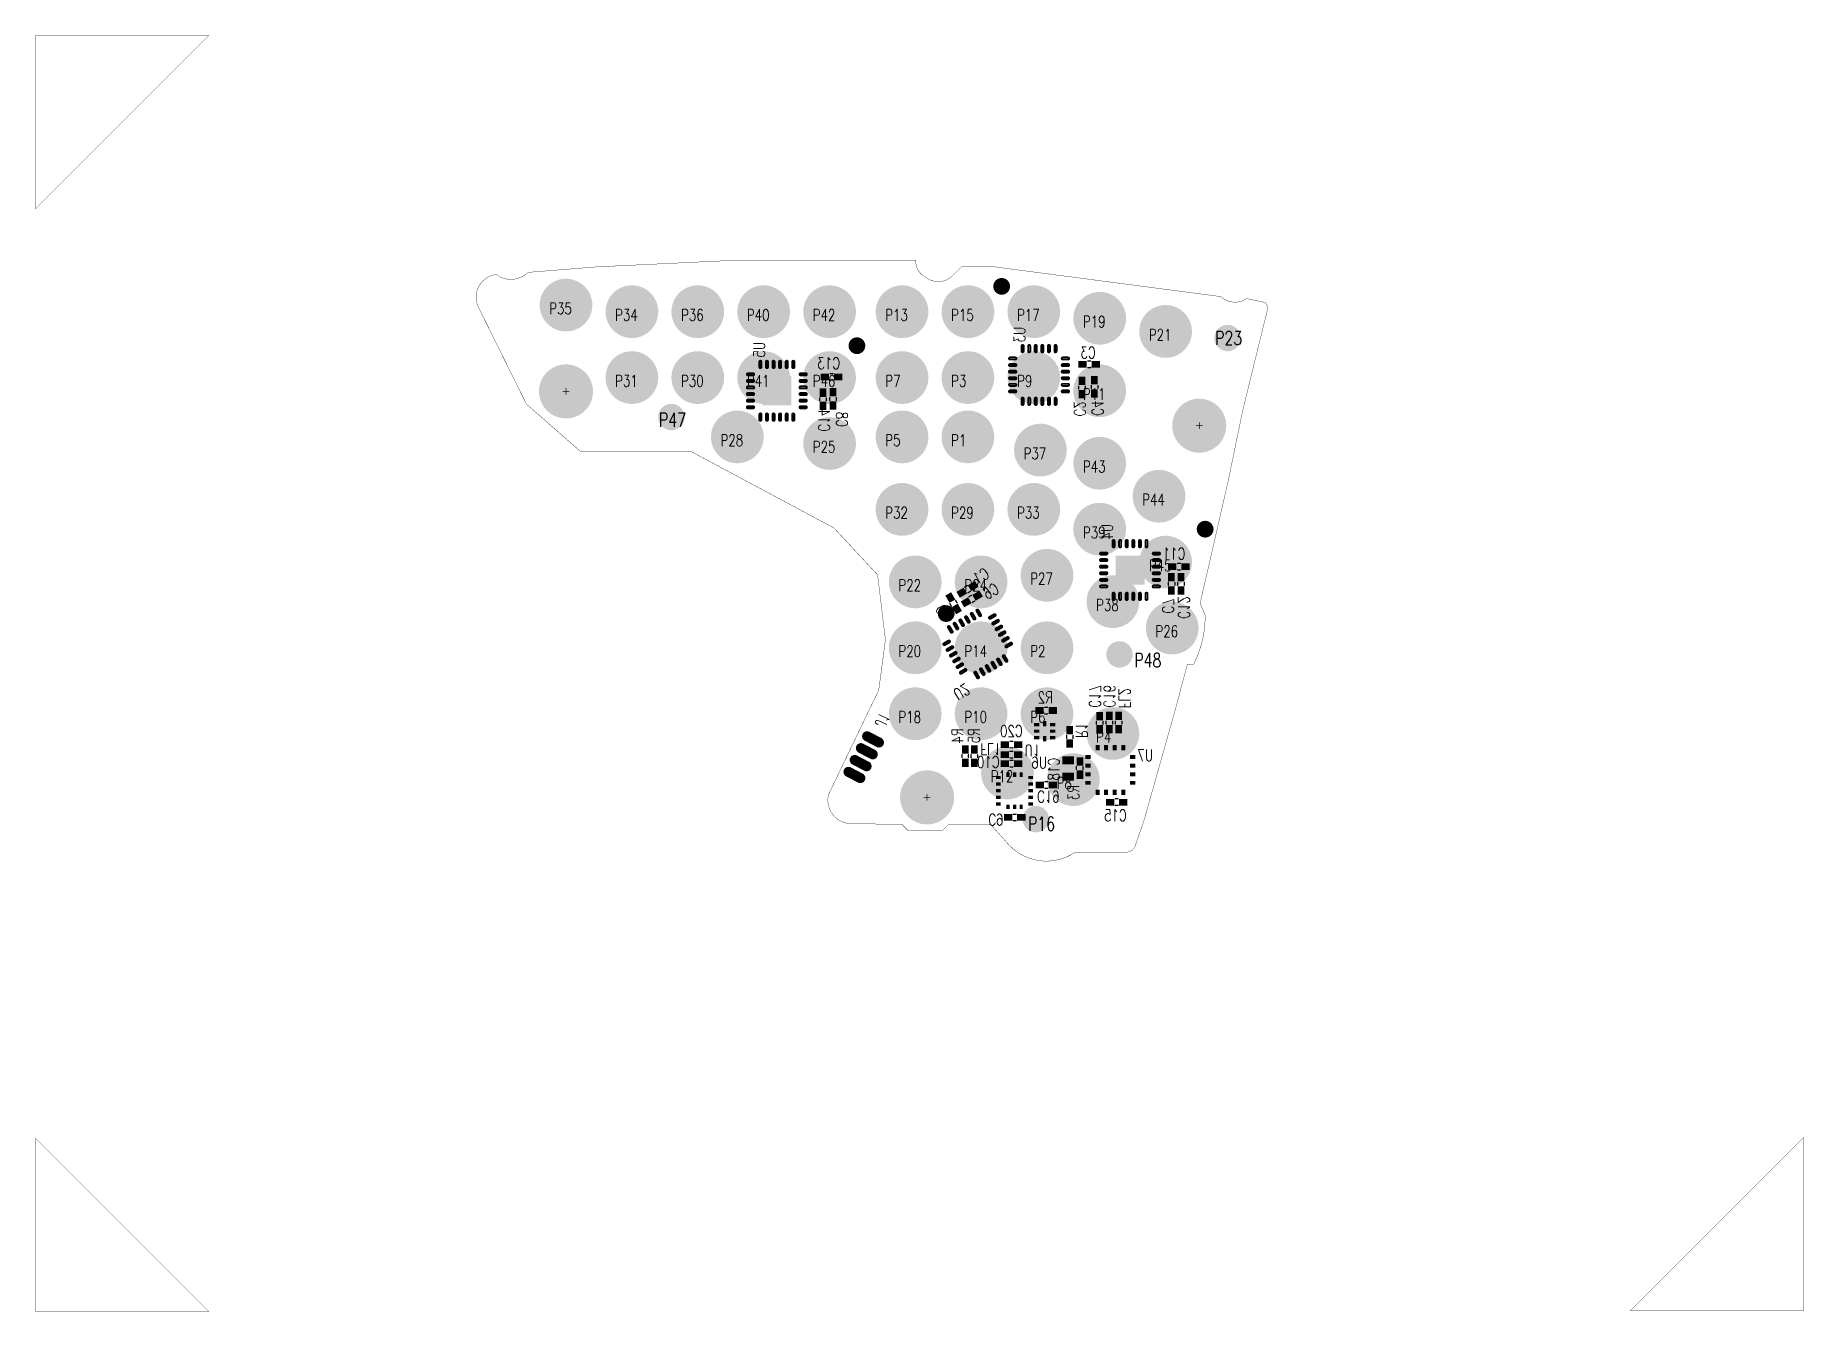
# Model space of a CAD drawing. Extents: x -1.53 to 3.76, y -2.75 to 1.06.
import ezdxf
from ezdxf.enums import TextEntityAlignment as Align

# ---------------------------------------------------------------- set-up
doc = ezdxf.new("R2010")
doc.units = 0
for name, color, linetype in [('2D_LINE_01', 1, 'CONTINUOUS'), ('BOARD_OUTLINE_00', 176, 'CONTINUOUS'), ('DRIL_NPLTE_THRU_01', 1, 'CONTINUOUS'), ('DRIL_NPLTE_THRU_02', 56, 'CONTINUOUS'), ('DRIL_NPLTE_THRU_03', 96, 'CONTINUOUS'), ('DRIL_NPLTE_THRU_04', 176, 'CONTINUOUS'), ('DRIL_PLTE_THRU_01', 1, 'CONTINUOUS'), ('DRIL_PLTE_THRU_02', 56, 'CONTINUOUS'), ('DRIL_PLTE_THRU_03', 96, 'CONTINUOUS'), ('DRIL_PLTE_THRU_04', 176, 'CONTINUOUS'), ('DRIL_SYMBOL', 176, 'CONTINUOUS'), ('PADS_BOT', 5, 'CONTINUOUS'), ('PADS_INNER', 23, 'CONTINUOUS'), ('PADS_TOP', 23, 'CONTINUOUS'), ('PADS_XR_02', 2, 'CONTINUOUS'), ('PADS_XR_03', 3, 'CONTINUOUS'), ('PART_BOT_2DLINE_00', 253, 'CONTINUOUS'), ('PART_NAME_01', 254, 'CONTINUOUS'), ('PART_NAME_04', 253, 'CONTINUOUS')]:
    doc.layers.add(name, color=color, linetype=linetype)
doc.styles.add('W0$0059055118', font='simplex', dxfattribs={"width": 0.75})
doc.styles.add('W0$0078740157', font='simplex', dxfattribs={"width": 0.75})

# ---------------------------------------------------------------- blocks, each defined once
blk = doc.blocks.new('SMOOTH_0$001')
at = {"const_width": 0.0005}
blk.add_lwpolyline([(-0.00025, 0, 1), (0.00025, 0, 1)], format="xyb", close=True, dxfattribs=at)
blk = doc.blocks.new('BOARD_109')
at = {"layer": 'BOARD_OUTLINE_00', "const_width": 0.001}
blk.add_lwpolyline([(0.1145, 0.0073, -0.501855), (0.0434, 0.0941), (0.0447, 0.0966), (0.0445, 0.0964), (0.1934, 0.4059), (0.2134, 0.5559), (0.19, 0.75), (0.06, 0.89), (-0.37, 1.12), (-0.699, 1.12), (-0.859, 1.26), (-1.0023, 1.5492, -0.527798), (-0.9471, 1.6475), (-0.9467, 1.6474), (-0.9398, 1.6406, 0.286273), (-0.8591, 1.6488), (-0.8543, 1.6536), (-0.65, 1.67), (-0.23, 1.69), (0.3043, 1.69, 0.305731), (0.3319, 1.6405, 0.368919), (0.4107, 1.6405), (0.4402, 1.67), (0.54, 1.67), (1.202, 1.583), (1.2135, 1.583, 0.353628), (1.2917, 1.5746), (1.2925, 1.5753), (1.3476, 1.5637, -0.261879), (1.3541, 1.5403), (1.2807, 1.241), (1.2366, 1.0269), (1.1535, 0.6654), (1.1688, 0.6297, -0.121456), (1.1343, 0.4831), (1.1154, 0.4831), (1.08, 0.35), (0.9856, 0.0159), (0.9592, -0.0601, -0.275446), (0.9358, -0.078), (0.7805, -0.078, -0.367433), (0.5836, -0.0578), (0.5283, 0.0037), (0.4008, 0.0037), (0.3836, -0.0135), (0.2807, -0.0135), (0.2627, 0.0045)], format="xyb", close=True, dxfattribs=at)
at = {"layer": 'BOARD_OUTLINE_00'}
for p in [(-1.0023, 1.5492), (-0.859, 1.26), (-0.699, 1.12), (-0.37, 1.12), (0.06, 0.89), (0.19, 0.75), (0.2134, 0.5559), (0.1934, 0.4059), (0.0434, 0.0941), (0.0445, 0.0964), (0.0447, 0.0966), (0.1145, 0.0073)]:
    blk.add_blockref('SMOOTH_0$001', p, dxfattribs=at)
blk = doc.blocks.new('DRAWING_117')
at = {"layer": '2D_LINE_01', "const_width": 0.001}
blk.add_lwpolyline([(0, 0.0866), (0, -0.4311), (0.5177, -0.4311)], close=True, dxfattribs=at)
at = {"layer": '2D_LINE_01'}
for p in [(0, 0.0866), (0, -0.4311), (0.5177, -0.4311)]:
    blk.add_blockref('SMOOTH_0$001', p, dxfattribs=at)
blk = doc.blocks.new('DRAWING_118')
at = {"layer": '2D_LINE_01', "const_width": 0.001}
blk.add_lwpolyline([(0.0866, 0), (-0.4311, 0), (-0.4311, -0.5177)], close=True, dxfattribs=at)
at = {"layer": '2D_LINE_01'}
for p in [(-0.4311, 0), (0.0866, 0), (-0.4311, -0.5177)]:
    blk.add_blockref('SMOOTH_0$001', p, dxfattribs=at)
blk = doc.blocks.new('DRAWING_119')
at = {"layer": '2D_LINE_01', "const_width": 0.001}
blk.add_lwpolyline([(-0.0866, 0), (0.4311, 0), (0.4311, 0.5177)], close=True, dxfattribs=at)
at = {"layer": '2D_LINE_01'}
for p in [(0.4311, 0.5177), (-0.0866, 0), (0.4311, 0)]:
    blk.add_blockref('SMOOTH_0$001', p, dxfattribs=at)
blk = doc.blocks.new('SMOOTH_0$0039370079')
at = {"const_width": 0.00197}
blk.add_lwpolyline([(-0.001, 0, 1), (0.001, 0, 1)], format="xyb", close=True, dxfattribs=at)
blk = doc.blocks.new('PART_BODY_BOT_99')
at = {"layer": 'PART_BOT_2DLINE_00', "const_width": 0.00394}
for points in [[(0.0039, 0.0102), (-0.0043, 0.0102)], [(0.0039, -0.0094), (-0.0043, -0.0094)]]:
    blk.add_lwpolyline(points, dxfattribs=at)
at = {"layer": 'PART_BOT_2DLINE_00'}
for p in [(-0.0043, 0.0102), (0.0039, 0.0102), (-0.0043, -0.0094), (0.0039, -0.0094)]:
    blk.add_blockref('SMOOTH_0$0039370079', p, dxfattribs=at)
blk = doc.blocks.new('DRIL_HOLE_0')
blk.add_lwpolyline([(0, 0, 1), (0, 0, 1)], format="xyb", close=True)
blk = doc.blocks.new('PAD_0')
blk.add_lwpolyline([(0, 0, 1), (0, 0, 1)], format="xyb", close=True)
blk = doc.blocks.new('PAD_1')
at = {"const_width": 0.02}
blk.add_lwpolyline([(-0.0125, 0), (0.0125, 0)], dxfattribs=at)
blk = doc.blocks.new('STK_BOT_3')
at = {"layer": 'DRIL_PLTE_THRU_01'}
blk.add_blockref('DRIL_HOLE_0', (0, 0), dxfattribs=at)
at = {"layer": 'DRIL_PLTE_THRU_02'}
blk.add_blockref('DRIL_HOLE_0', (0, 0), dxfattribs=at)
at = {"layer": 'DRIL_PLTE_THRU_03'}
blk.add_blockref('DRIL_HOLE_0', (0, 0), dxfattribs=at)
at = {"layer": 'DRIL_PLTE_THRU_04'}
blk.add_blockref('DRIL_HOLE_0', (0, 0), dxfattribs=at)
at = {"layer": 'PADS_BOT'}
blk.add_blockref('PAD_1', (0, 0), dxfattribs=at)
at = {"layer": 'PADS_INNER'}
blk.add_blockref('PAD_0', (0, 0), dxfattribs=at)
at = {"layer": 'PADS_TOP'}
blk.add_blockref('PAD_0', (0, 0), dxfattribs=at)
blk = doc.blocks.new('SYM_BOT_2')
for name, p in [('STK_BOT_3', (-0.0197, 0)), ('PART_BODY_BOT_99', (0, 0)), ('STK_BOT_3', (0.0197, 0))]:
    blk.add_blockref(name, p)
blk = doc.blocks.new('PART_BOT_0')
blk.add_blockref('SYM_BOT_2', (0, 0))
at = {"layer": 'PART_NAME_04', "style": 'W0$0078740157', "width": 0.75}
blk.add_text('C1', height=0.03445, dxfattribs=at).set_placement((-0.0779, -0.0028))
blk = doc.blocks.new('PART_BOT_1')
blk.add_blockref('SYM_BOT_2', (0, 0))
at = {"layer": 'PART_NAME_04', "style": 'W0$0078740157', "width": 0.75}
blk.add_text('C10', height=0.03445, dxfattribs=at).set_placement((0.0354, -0.0118))
blk = doc.blocks.new('PART_BOT_2')
blk.add_blockref('SYM_BOT_2', (0, 0))
at = {"layer": 'PART_NAME_04', "style": 'W0$0078740157', "width": 0.75}
blk.add_text('C11', height=0.03445, dxfattribs=at).set_placement((-0.0193, 0.0218))
blk = doc.blocks.new('PART_BOT_3')
blk.add_blockref('SYM_BOT_2', (0, 0))
at = {"layer": 'PART_NAME_04', "style": 'W0$0078740157', "width": 0.75}
blk.add_text('C12', height=0.03445, dxfattribs=at).set_placement((-0.1046, -0.0082))
blk = doc.blocks.new('PART_BOT_4')
blk.add_blockref('SYM_BOT_2', (0, 0))
at = {"layer": 'PART_NAME_04', "style": 'W0$0078740157', "width": 0.75}
blk.add_text('C13', height=0.03445, dxfattribs=at).set_placement((-0.0256, 0.0236))
blk = doc.blocks.new('PART_BOT_5')
blk.add_blockref('SYM_BOT_2', (0, 0))
at = {"layer": 'PART_NAME_04', "style": 'W0$0078740157', "width": 0.75}
blk.add_text('C14', height=0.03445, dxfattribs=at).set_placement((-0.0966, -0.0137))
blk = doc.blocks.new('PART_BOT_6')
blk.add_blockref('SYM_BOT_2', (0, 0))
at = {"layer": 'PART_NAME_04', "style": 'W0$0078740157', "width": 0.75}
blk.add_text('C15', height=0.03445, dxfattribs=at).set_placement((-0.0301, -0.0566))
blk = doc.blocks.new('PART_BOT_7')
blk.add_blockref('SYM_BOT_2', (0, 0))
at = {"layer": 'PART_NAME_04', "style": 'W0$0078740157', "width": 0.75}
blk.add_text('C16', height=0.03445, dxfattribs=at).set_placement((0.0442, -0.0167))
blk = doc.blocks.new('PART_BOT_8')
blk.add_blockref('SYM_BOT_2', (0, 0))
at = {"layer": 'PART_NAME_04', "style": 'W0$0078740157', "width": 0.75}
blk.add_text('C17', height=0.03445, dxfattribs=at).set_placement((0.0448, -0.0312))
blk = doc.blocks.new('PAD_2')
at = {"const_width": 0.024}
blk.add_lwpolyline([(-0.0175, 0), (0.0175, 0)], dxfattribs=at)
blk = doc.blocks.new('STK_BOT_4')
at = {"layer": 'DRIL_NPLTE_THRU_01'}
blk.add_blockref('DRIL_HOLE_0', (0, 0), dxfattribs=at)
at = {"layer": 'DRIL_NPLTE_THRU_02'}
blk.add_blockref('DRIL_HOLE_0', (0, 0), dxfattribs=at)
at = {"layer": 'DRIL_NPLTE_THRU_03'}
blk.add_blockref('DRIL_HOLE_0', (0, 0), dxfattribs=at)
at = {"layer": 'DRIL_NPLTE_THRU_04'}
blk.add_blockref('DRIL_HOLE_0', (0, 0), dxfattribs=at)
at = {"layer": 'PADS_BOT'}
blk.add_blockref('PAD_2', (0, 0), dxfattribs=at)
at = {"layer": 'PADS_INNER'}
blk.add_blockref('PAD_0', (0, 0), dxfattribs=at)
at = {"layer": 'PADS_TOP'}
blk.add_blockref('PAD_0', (0, 0), dxfattribs=at)
blk = doc.blocks.new('SYM_BOT_3')
for p in [(0, 0.024), (0, -0.024)]:
    blk.add_blockref('STK_BOT_4', p)
blk = doc.blocks.new('PART_BOT_9')
blk.add_blockref('SYM_BOT_3', (0, 0))
at = {"layer": 'PART_NAME_04', "style": 'W0$0078740157', "width": 0.75}
blk.add_text('C18', height=0.03445, rotation=270, dxfattribs=at).set_placement((0.0258, 0.0317))
blk = doc.blocks.new('PART_BOT_10')
blk.add_blockref('SYM_BOT_2', (0, 0))
at = {"layer": 'PART_NAME_04', "style": 'W0$0078740157', "width": 0.75}
blk.add_text('C2', height=0.03445, dxfattribs=at).set_placement((-0.0866, -0.0236))
blk = doc.blocks.new('PART_BOT_11')
blk.add_blockref('SYM_BOT_2', (0, 0))
at = {"layer": 'PART_NAME_04', "style": 'W0$0078740157', "width": 0.75}
blk.add_text('C3', height=0.03445, dxfattribs=at).set_placement((-0.0197, 0.0177))
blk = doc.blocks.new('PART_BOT_12')
blk.add_blockref('SYM_BOT_2', (0, 0))
at = {"layer": 'PART_NAME_04', "style": 'W0$0078740157', "width": 0.75}
blk.add_text('C4', height=0.03445, dxfattribs=at).set_placement((-0.0866, -0.0079))
blk = doc.blocks.new('PART_BOT_13')
blk.add_blockref('SYM_BOT_2', (0, 0))
at = {"layer": 'PART_NAME_04', "style": 'W0$0078740157', "width": 0.75}
blk.add_text('C5', height=0.03445, dxfattribs=at).set_placement((-0.0139, 0.0223))
blk = doc.blocks.new('PART_BOT_14')
blk.add_blockref('SYM_BOT_2', (0, 0))
at = {"layer": 'PART_NAME_04', "style": 'W0$0078740157', "width": 0.75}
blk.add_text('C6', height=0.03445, dxfattribs=at).set_placement((-0.0835, -0.0251))
blk = doc.blocks.new('PART_BOT_15')
blk.add_blockref('SYM_BOT_2', (0, 0))
at = {"layer": 'PART_NAME_04', "style": 'W0$0078740157', "width": 0.75}
blk.add_text('C7', height=0.03445, dxfattribs=at).set_placement((-0.0889, -0.0273))
blk = doc.blocks.new('PART_BOT_16')
blk.add_blockref('SYM_BOT_2', (0, 0))
at = {"layer": 'PART_NAME_04', "style": 'W0$0078740157', "width": 0.75}
blk.add_text('C8', height=0.03445, dxfattribs=at).set_placement((-0.0839, 0.0097))
blk = doc.blocks.new('PART_BOT_17')
blk.add_blockref('SYM_BOT_2', (0, 0))
at = {"layer": 'PART_NAME_04', "style": 'W0$0078740157', "width": 0.75}
blk.add_text('C9', height=0.03445, dxfattribs=at).set_placement((-0.0788, -0.0105))
blk = doc.blocks.new('PART_BOT_18')
blk.add_blockref('SYM_BOT_2', (0, 0))
at = {"layer": 'PART_NAME_04', "style": 'W0$0078740157', "width": 0.75}
blk.add_text('FL1', height=0.03445, dxfattribs=at).set_placement((-0.0925, -0.0334))
blk = doc.blocks.new('PART_BOT_19')
blk.add_blockref('SYM_BOT_2', (0, 0))
at = {"layer": 'PART_NAME_04', "style": 'W0$0078740157', "width": 0.75}
blk.add_text('FL2', height=0.03445, dxfattribs=at).set_placement((0.0422, 0.0009))
blk = doc.blocks.new('PAD_5')
at = {"const_width": 0.0787}
blk.add_lwpolyline([(0, -0.0394, 1), (0, 0.0394, 1)], format="xyb", close=True, dxfattribs=at)
blk = doc.blocks.new('STK_TOP_57')
at = {"layer": 'DRIL_NPLTE_THRU_01'}
blk.add_blockref('DRIL_HOLE_0', (0, 0), dxfattribs=at)
at = {"layer": 'DRIL_NPLTE_THRU_02'}
blk.add_blockref('DRIL_HOLE_0', (0, 0), dxfattribs=at)
at = {"layer": 'DRIL_NPLTE_THRU_03'}
blk.add_blockref('DRIL_HOLE_0', (0, 0), dxfattribs=at)
at = {"layer": 'DRIL_NPLTE_THRU_04'}
blk.add_blockref('DRIL_HOLE_0', (0, 0), dxfattribs=at)
at = {"layer": 'PADS_BOT'}
blk.add_blockref('PAD_0', (0, 0), dxfattribs=at)
at = {"layer": 'PADS_INNER'}
blk.add_blockref('PAD_0', (0, 0), dxfattribs=at)
at = {"layer": 'PADS_TOP'}
blk.add_blockref('PAD_5', (0, 0), dxfattribs=at)
at = {"layer": 'PADS_XR_02'}
blk.add_blockref('PAD_0', (0, 0), dxfattribs=at)
at = {"layer": 'PADS_XR_03'}
blk.add_blockref('PAD_0', (0, 0), dxfattribs=at)
blk = doc.blocks.new('SYM_TOP_11')
blk.add_blockref('STK_TOP_57', (0, 0))
blk = doc.blocks.new('PART_TOP_20')
blk.add_blockref('SYM_TOP_11', (0, 0))
at = {"layer": 'PART_NAME_01', "style": 'W0$0059055118', "width": 0.75}
blk.add_text('P1', height=0.03445, dxfattribs=at).set_placement((-0.05, -0.01), align=Align.MIDDLE_LEFT)
blk = doc.blocks.new('PART_TOP_21')
blk.add_blockref('SYM_TOP_11', (0, 0))
at = {"layer": 'PART_NAME_01', "style": 'W0$0059055118', "width": 0.75}
blk.add_text('P8', height=0.03445, dxfattribs=at).set_placement((-0.05, -0.01), align=Align.MIDDLE_LEFT)
blk = doc.blocks.new('PART_TOP_22')
blk.add_blockref('SYM_TOP_11', (0, 0))
at = {"layer": 'PART_NAME_01', "style": 'W0$0059055118', "width": 0.75}
blk.add_text('P11', height=0.03445, dxfattribs=at).set_placement((-0.05, -0.01), align=Align.MIDDLE_LEFT)
blk = doc.blocks.new('PART_TOP_23')
blk.add_blockref('SYM_TOP_11', (0, 0))
at = {"layer": 'PART_NAME_01', "style": 'W0$0059055118', "width": 0.75}
blk.add_text('P12', height=0.03445, dxfattribs=at).set_placement((-0.05, -0.01), align=Align.MIDDLE_LEFT)
blk = doc.blocks.new('PART_TOP_24')
blk.add_blockref('SYM_TOP_11', (0, 0))
at = {"layer": 'PART_NAME_01', "style": 'W0$0059055118', "width": 0.75}
blk.add_text('P13', height=0.03445, dxfattribs=at).set_placement((-0.05, -0.01), align=Align.MIDDLE_LEFT)
blk = doc.blocks.new('PART_TOP_25')
blk.add_blockref('SYM_TOP_11', (0, 0))
at = {"layer": 'PART_NAME_01', "style": 'W0$0059055118', "width": 0.75}
blk.add_text('P14', height=0.03445, dxfattribs=at).set_placement((-0.05, -0.01), align=Align.MIDDLE_LEFT)
blk = doc.blocks.new('PART_TOP_26')
blk.add_blockref('SYM_TOP_11', (0, 0))
at = {"layer": 'PART_NAME_01', "style": 'W0$0059055118', "width": 0.75}
blk.add_text('P15', height=0.03445, dxfattribs=at).set_placement((-0.05, -0.01), align=Align.MIDDLE_LEFT)
blk = doc.blocks.new('PART_TOP_27')
blk.add_blockref('SYM_TOP_11', (0, 0))
at = {"layer": 'PART_NAME_01', "style": 'W0$0059055118', "width": 0.75}
blk.add_text('P18', height=0.03445, dxfattribs=at).set_placement((-0.05, -0.01), align=Align.MIDDLE_LEFT)
blk = doc.blocks.new('PART_TOP_28')
blk.add_blockref('SYM_TOP_11', (0, 0))
at = {"layer": 'PART_NAME_01', "style": 'W0$0059055118', "width": 0.75}
blk.add_text('P17', height=0.03445, dxfattribs=at).set_placement((-0.05, -0.01), align=Align.MIDDLE_LEFT)
blk = doc.blocks.new('PART_TOP_29')
blk.add_blockref('SYM_TOP_11', (0, 0))
at = {"layer": 'PART_NAME_01', "style": 'W0$0059055118', "width": 0.75}
blk.add_text('P20', height=0.03445, dxfattribs=at).set_placement((-0.05, -0.01), align=Align.MIDDLE_LEFT)
blk = doc.blocks.new('PART_TOP_30')
blk.add_blockref('SYM_TOP_11', (0, 0))
at = {"layer": 'PART_NAME_01', "style": 'W0$0059055118', "width": 0.75}
blk.add_text('P19', height=0.03445, dxfattribs=at).set_placement((-0.05, -0.01), align=Align.MIDDLE_LEFT)
blk = doc.blocks.new('PART_TOP_31')
blk.add_blockref('SYM_TOP_11', (0, 0))
at = {"layer": 'PART_NAME_01', "style": 'W0$0059055118', "width": 0.75}
blk.add_text('P2', height=0.03445, dxfattribs=at).set_placement((-0.05, -0.01), align=Align.MIDDLE_LEFT)
blk = doc.blocks.new('PART_TOP_32')
blk.add_blockref('SYM_TOP_11', (0, 0))
at = {"layer": 'PART_NAME_01', "style": 'W0$0059055118', "width": 0.75}
blk.add_text('P22', height=0.03445, dxfattribs=at).set_placement((-0.05, -0.01), align=Align.MIDDLE_LEFT)
blk = doc.blocks.new('PART_TOP_33')
blk.add_blockref('SYM_TOP_11', (0, 0))
at = {"layer": 'PART_NAME_01', "style": 'W0$0059055118', "width": 0.75}
blk.add_text('P21', height=0.03445, dxfattribs=at).set_placement((-0.05, -0.01), align=Align.MIDDLE_LEFT)
blk = doc.blocks.new('PART_TOP_34')
blk.add_blockref('SYM_TOP_11', (0, 0))
at = {"layer": 'PART_NAME_01', "style": 'W0$0059055118', "width": 0.75}
blk.add_text('P24', height=0.03445, dxfattribs=at).set_placement((-0.05, -0.01), align=Align.MIDDLE_LEFT)
blk = doc.blocks.new('PART_TOP_35')
blk.add_blockref('SYM_TOP_11', (0, 0))
at = {"layer": 'PART_NAME_01', "style": 'W0$0059055118', "width": 0.75}
blk.add_text('P25', height=0.03445, dxfattribs=at).set_placement((-0.05, -0.01), align=Align.MIDDLE_LEFT)
blk = doc.blocks.new('PART_TOP_36')
blk.add_blockref('SYM_TOP_11', (0, 0))
at = {"layer": 'PART_NAME_01', "style": 'W0$0059055118', "width": 0.75}
blk.add_text('P26', height=0.03445, dxfattribs=at).set_placement((-0.05, -0.01), align=Align.MIDDLE_LEFT)
blk = doc.blocks.new('PART_TOP_37')
blk.add_blockref('SYM_TOP_11', (0, 0))
at = {"layer": 'PART_NAME_01', "style": 'W0$0059055118', "width": 0.75}
blk.add_text('P27', height=0.03445, dxfattribs=at).set_placement((-0.05, -0.01), align=Align.MIDDLE_LEFT)
blk = doc.blocks.new('PART_TOP_38')
blk.add_blockref('SYM_TOP_11', (0, 0))
at = {"layer": 'PART_NAME_01', "style": 'W0$0059055118', "width": 0.75}
blk.add_text('P28', height=0.03445, dxfattribs=at).set_placement((-0.05, -0.01), align=Align.MIDDLE_LEFT)
blk = doc.blocks.new('PART_TOP_39')
blk.add_blockref('SYM_TOP_11', (0, 0))
at = {"layer": 'PART_NAME_01', "style": 'W0$0059055118', "width": 0.75}
blk.add_text('P29', height=0.03445, dxfattribs=at).set_placement((-0.05, -0.01), align=Align.MIDDLE_LEFT)
blk = doc.blocks.new('PART_TOP_40')
blk.add_blockref('SYM_TOP_11', (0, 0))
at = {"layer": 'PART_NAME_01', "style": 'W0$0059055118', "width": 0.75}
blk.add_text('P3', height=0.03445, dxfattribs=at).set_placement((-0.05, -0.01), align=Align.MIDDLE_LEFT)
blk = doc.blocks.new('PART_TOP_41')
blk.add_blockref('SYM_TOP_11', (0, 0))
at = {"layer": 'PART_NAME_01', "style": 'W0$0059055118', "width": 0.75}
blk.add_text('P30', height=0.03445, dxfattribs=at).set_placement((-0.05, -0.01), align=Align.MIDDLE_LEFT)
blk = doc.blocks.new('PART_TOP_42')
blk.add_blockref('SYM_TOP_11', (0, 0))
at = {"layer": 'PART_NAME_01', "style": 'W0$0059055118', "width": 0.75}
blk.add_text('P31', height=0.03445, dxfattribs=at).set_placement((-0.05, -0.01), align=Align.MIDDLE_LEFT)
blk = doc.blocks.new('PART_TOP_43')
blk.add_blockref('SYM_TOP_11', (0, 0))
at = {"layer": 'PART_NAME_01', "style": 'W0$0059055118', "width": 0.75}
blk.add_text('P32', height=0.03445, dxfattribs=at).set_placement((-0.05, -0.01), align=Align.MIDDLE_LEFT)
blk = doc.blocks.new('PART_TOP_44')
blk.add_blockref('SYM_TOP_11', (0, 0))
at = {"layer": 'PART_NAME_01', "style": 'W0$0059055118', "width": 0.75}
blk.add_text('P33', height=0.03445, dxfattribs=at).set_placement((-0.05, -0.01), align=Align.MIDDLE_LEFT)
blk = doc.blocks.new('PART_TOP_45')
blk.add_blockref('SYM_TOP_11', (0, 0))
at = {"layer": 'PART_NAME_01', "style": 'W0$0059055118', "width": 0.75}
blk.add_text('P34', height=0.03445, dxfattribs=at).set_placement((-0.05, -0.01), align=Align.MIDDLE_LEFT)
blk = doc.blocks.new('PART_TOP_46')
blk.add_blockref('SYM_TOP_11', (0, 0))
at = {"layer": 'PART_NAME_01', "style": 'W0$0059055118', "width": 0.75}
blk.add_text('P35', height=0.03445, dxfattribs=at).set_placement((-0.05, -0.01), align=Align.MIDDLE_LEFT)
blk = doc.blocks.new('PART_TOP_47')
blk.add_blockref('SYM_TOP_11', (0, 0))
at = {"layer": 'PART_NAME_01', "style": 'W0$0059055118', "width": 0.75}
blk.add_text('P36', height=0.03445, dxfattribs=at).set_placement((-0.05, -0.01), align=Align.MIDDLE_LEFT)
blk = doc.blocks.new('PART_TOP_48')
blk.add_blockref('SYM_TOP_11', (0, 0))
at = {"layer": 'PART_NAME_01', "style": 'W0$0059055118', "width": 0.75}
blk.add_text('P37', height=0.03445, dxfattribs=at).set_placement((-0.05, -0.01), align=Align.MIDDLE_LEFT)
blk = doc.blocks.new('PART_TOP_49')
blk.add_blockref('SYM_TOP_11', (0, 0))
at = {"layer": 'PART_NAME_01', "style": 'W0$0059055118', "width": 0.75}
blk.add_text('P38', height=0.03445, dxfattribs=at).set_placement((-0.05, -0.01), align=Align.MIDDLE_LEFT)
blk = doc.blocks.new('PART_TOP_50')
blk.add_blockref('SYM_TOP_11', (0, 0))
at = {"layer": 'PART_NAME_01', "style": 'W0$0059055118', "width": 0.75}
blk.add_text('P39', height=0.03445, dxfattribs=at).set_placement((-0.05, -0.01), align=Align.MIDDLE_LEFT)
blk = doc.blocks.new('PART_TOP_51')
blk.add_blockref('SYM_TOP_11', (0, 0))
at = {"layer": 'PART_NAME_01', "style": 'W0$0059055118', "width": 0.75}
blk.add_text('P6', height=0.03445, dxfattribs=at).set_placement((-0.05, -0.01), align=Align.MIDDLE_LEFT)
blk = doc.blocks.new('PART_TOP_52')
blk.add_blockref('SYM_TOP_11', (0, 0))
at = {"layer": 'PART_NAME_01', "style": 'W0$0059055118', "width": 0.75}
blk.add_text('P40', height=0.03445, dxfattribs=at).set_placement((-0.05, -0.01), align=Align.MIDDLE_LEFT)
blk = doc.blocks.new('PART_TOP_53')
blk.add_blockref('SYM_TOP_11', (0, 0))
at = {"layer": 'PART_NAME_01', "style": 'W0$0059055118', "width": 0.75}
blk.add_text('P41', height=0.03445, dxfattribs=at).set_placement((-0.05, -0.01), align=Align.MIDDLE_LEFT)
blk = doc.blocks.new('PART_TOP_54')
blk.add_blockref('SYM_TOP_11', (0, 0))
at = {"layer": 'PART_NAME_01', "style": 'W0$0059055118', "width": 0.75}
blk.add_text('P42', height=0.03445, dxfattribs=at).set_placement((-0.05, -0.01), align=Align.MIDDLE_LEFT)
blk = doc.blocks.new('PART_TOP_55')
blk.add_blockref('SYM_TOP_11', (0, 0))
at = {"layer": 'PART_NAME_01', "style": 'W0$0059055118', "width": 0.75}
blk.add_text('P43', height=0.03445, dxfattribs=at).set_placement((-0.05, -0.01), align=Align.MIDDLE_LEFT)
blk = doc.blocks.new('PART_TOP_56')
blk.add_blockref('SYM_TOP_11', (0, 0))
at = {"layer": 'PART_NAME_01', "style": 'W0$0059055118', "width": 0.75}
blk.add_text('P44', height=0.03445, dxfattribs=at).set_placement((-0.05, -0.01), align=Align.MIDDLE_LEFT)
blk = doc.blocks.new('PART_TOP_57')
blk.add_blockref('SYM_TOP_11', (0, 0))
at = {"layer": 'PART_NAME_01', "style": 'W0$0059055118', "width": 0.75}
blk.add_text('P45', height=0.03445, dxfattribs=at).set_placement((-0.05, -0.01), align=Align.MIDDLE_LEFT)
blk = doc.blocks.new('PART_TOP_58')
blk.add_blockref('SYM_TOP_11', (0, 0))
at = {"layer": 'PART_NAME_01', "style": 'W0$0059055118', "width": 0.75}
blk.add_text('P46', height=0.03445, dxfattribs=at).set_placement((-0.05, -0.01), align=Align.MIDDLE_LEFT)
blk = doc.blocks.new('PART_TOP_59')
blk.add_blockref('SYM_TOP_11', (0, 0))
at = {"layer": 'PART_NAME_01', "style": 'W0$0059055118', "width": 0.75}
blk.add_text('P5', height=0.03445, dxfattribs=at).set_placement((-0.05, -0.01), align=Align.MIDDLE_LEFT)
blk = doc.blocks.new('PART_TOP_60')
blk.add_blockref('SYM_TOP_11', (0, 0))
at = {"layer": 'PART_NAME_01', "style": 'W0$0059055118', "width": 0.75}
blk.add_text('P10', height=0.03445, dxfattribs=at).set_placement((-0.05, -0.01), align=Align.MIDDLE_LEFT)
blk = doc.blocks.new('PART_TOP_61')
blk.add_blockref('SYM_TOP_11', (0, 0))
at = {"layer": 'PART_NAME_01', "style": 'W0$0059055118', "width": 0.75}
blk.add_text('P7', height=0.03445, dxfattribs=at).set_placement((-0.05, -0.01), align=Align.MIDDLE_LEFT)
blk = doc.blocks.new('PART_TOP_62')
blk.add_blockref('SYM_TOP_11', (0, 0))
at = {"layer": 'PART_NAME_01', "style": 'W0$0059055118', "width": 0.75}
blk.add_text('P4', height=0.03445, dxfattribs=at).set_placement((-0.05, -0.01), align=Align.MIDDLE_LEFT)
blk = doc.blocks.new('PART_TOP_63')
blk.add_blockref('SYM_TOP_11', (0, 0))
at = {"layer": 'PART_NAME_01', "style": 'W0$0059055118', "width": 0.75}
blk.add_text('P9', height=0.03445, dxfattribs=at).set_placement((-0.05, -0.01), align=Align.MIDDLE_LEFT)
blk = doc.blocks.new('PART_BOT_64')
blk.add_blockref('SYM_BOT_2', (0, 0))
at = {"layer": 'PART_NAME_04', "style": 'W0$0078740157', "width": 0.75}
blk.add_text('R1', height=0.03445, dxfattribs=at).set_placement((-0.0037, 0.0187))
blk = doc.blocks.new('PART_BOT_65')
blk.add_blockref('SYM_BOT_2', (0, 0))
at = {"layer": 'PART_NAME_04', "style": 'W0$0078740157', "width": 0.75}
blk.add_text('R2', height=0.03445, rotation=180, dxfattribs=at).set_placement((0.02, -0.022))
blk = doc.blocks.new('PART_BOT_66')
blk.add_blockref('SYM_BOT_2', (0, 0))
at = {"layer": 'PART_NAME_04', "style": 'W0$0078740157', "width": 0.75}
blk.add_text('R3', height=0.03445, dxfattribs=at).set_placement((0.0502, 0.0018))
blk = doc.blocks.new('PAD_6')
at = {"const_width": 0.025}
blk.add_lwpolyline([(0, -0.0125, 1), (0, 0.0125, 1)], format="xyb", close=True, dxfattribs=at)
blk = doc.blocks.new('STK_BOT_6')
at = {"layer": 'DRIL_NPLTE_THRU_01'}
blk.add_blockref('DRIL_HOLE_0', (0, 0), dxfattribs=at)
at = {"layer": 'DRIL_NPLTE_THRU_02'}
blk.add_blockref('DRIL_HOLE_0', (0, 0), dxfattribs=at)
at = {"layer": 'DRIL_NPLTE_THRU_03'}
blk.add_blockref('DRIL_HOLE_0', (0, 0), dxfattribs=at)
at = {"layer": 'DRIL_NPLTE_THRU_04'}
blk.add_blockref('DRIL_HOLE_0', (0, 0), dxfattribs=at)
at = {"layer": 'PADS_BOT'}
blk.add_blockref('PAD_0', (0, 0), dxfattribs=at)
at = {"layer": 'PADS_INNER'}
blk.add_blockref('PAD_0', (0, 0), dxfattribs=at)
at = {"layer": 'PADS_TOP'}
blk.add_blockref('PAD_6', (0, 0), dxfattribs=at)
blk = doc.blocks.new('SYM_BOT_5')
blk.add_blockref('STK_BOT_6', (0, 0))
blk = doc.blocks.new('PART_BOT_67')
blk.add_blockref('SYM_BOT_5', (0, 0))
blk = doc.blocks.new('PART_BOT_68')
blk.add_blockref('SYM_BOT_5', (0, 0))
blk = doc.blocks.new('PART_BOT_69')
blk.add_blockref('SYM_BOT_5', (0, 0))
blk = doc.blocks.new('PART_BOT_70')
blk.add_blockref('SYM_BOT_5', (0, 0))
blk = doc.blocks.new('PAD_7')
at = {"const_width": 0.00984}
blk.add_lwpolyline([(-0.0069, 0), (0.0069, 0)], dxfattribs=at)
blk = doc.blocks.new('STK_BOT_10')
at = {"layer": 'DRIL_NPLTE_THRU_01'}
blk.add_blockref('DRIL_HOLE_0', (0, 0), dxfattribs=at)
at = {"layer": 'DRIL_NPLTE_THRU_02'}
blk.add_blockref('DRIL_HOLE_0', (0, 0), dxfattribs=at)
at = {"layer": 'DRIL_NPLTE_THRU_03'}
blk.add_blockref('DRIL_HOLE_0', (0, 0), dxfattribs=at)
at = {"layer": 'DRIL_NPLTE_THRU_04'}
blk.add_blockref('DRIL_HOLE_0', (0, 0), dxfattribs=at)
at = {"layer": 'PADS_BOT'}
blk.add_blockref('PAD_7', (0, 0), dxfattribs=at)
at = {"layer": 'PADS_INNER'}
blk.add_blockref('PAD_0', (0, 0), dxfattribs=at)
at = {"layer": 'PADS_TOP'}
blk.add_blockref('PAD_0', (0, 0), dxfattribs=at)
blk = doc.blocks.new('STK_BOT_11')
at = {"layer": 'DRIL_NPLTE_THRU_01'}
blk.add_blockref('DRIL_HOLE_0', (0, 0), dxfattribs=at)
at = {"layer": 'DRIL_NPLTE_THRU_02'}
blk.add_blockref('DRIL_HOLE_0', (0, 0), dxfattribs=at)
at = {"layer": 'DRIL_NPLTE_THRU_03'}
blk.add_blockref('DRIL_HOLE_0', (0, 0), dxfattribs=at)
at = {"layer": 'DRIL_NPLTE_THRU_04'}
blk.add_blockref('DRIL_HOLE_0', (0, 0), dxfattribs=at)
at = {"layer": 'PADS_BOT', "rotation": 90}
blk.add_blockref('PAD_7', (0, 0), dxfattribs=at)
at = {"layer": 'PADS_INNER'}
blk.add_blockref('PAD_0', (0, 0), dxfattribs=at)
at = {"layer": 'PADS_TOP'}
blk.add_blockref('PAD_0', (0, 0), dxfattribs=at)
blk = doc.blocks.new('SYM_BOT_6')
for name, p in [('STK_BOT_11', (-0.0197, 0.0482)), ('STK_BOT_11', (0, 0.0482)), ('STK_BOT_11', (0.0197, 0.0482)), ('STK_BOT_10', (-0.0482, 0.0394)), ('STK_BOT_10', (-0.0482, 0.0197)), ('STK_BOT_10', (-0.0482, 0)), ('STK_BOT_10', (0.0482, 0.0394)), ('STK_BOT_10', (0.0482, 0.0197)), ('STK_BOT_10', (0.0482, 0)), ('STK_BOT_10', (-0.0482, -0.0197)), ('STK_BOT_10', (-0.0482, -0.0394)), ('STK_BOT_11', (-0.0197, -0.0482)), ('STK_BOT_11', (0, -0.0482)), ('STK_BOT_11', (0.0197, -0.0482)), ('STK_BOT_10', (0.0482, -0.0197)), ('STK_BOT_10', (0.0482, -0.0394))]:
    blk.add_blockref(name, p)
blk = doc.blocks.new('PART_BOT_71')
blk.add_blockref('SYM_BOT_6', (0, 0))
at = {"layer": 'PART_NAME_04', "style": 'W0$0078740157', "width": 0.75}
blk.add_text('U6', height=0.03445, dxfattribs=at).set_placement((-0.0969, 0.0665))
blk = doc.blocks.new('PAD_8')
at = {"const_width": 0.0118}
blk.add_lwpolyline([(-0.0079, 0), (0.0079, 0)], dxfattribs=at)
blk = doc.blocks.new('STK_BOT_13')
at = {"layer": 'DRIL_NPLTE_THRU_01'}
blk.add_blockref('DRIL_HOLE_0', (0, 0), dxfattribs=at)
at = {"layer": 'DRIL_NPLTE_THRU_02'}
blk.add_blockref('DRIL_HOLE_0', (0, 0), dxfattribs=at)
at = {"layer": 'DRIL_NPLTE_THRU_03'}
blk.add_blockref('DRIL_HOLE_0', (0, 0), dxfattribs=at)
at = {"layer": 'DRIL_NPLTE_THRU_04'}
blk.add_blockref('DRIL_HOLE_0', (0, 0), dxfattribs=at)
at = {"layer": 'PADS_BOT'}
blk.add_blockref('PAD_8', (0, 0), dxfattribs=at)
at = {"layer": 'PADS_INNER'}
blk.add_blockref('PAD_0', (0, 0), dxfattribs=at)
at = {"layer": 'PADS_TOP'}
blk.add_blockref('PAD_0', (0, 0), dxfattribs=at)
blk = doc.blocks.new('STK_BOT_12')
at = {"layer": 'DRIL_NPLTE_THRU_01'}
blk.add_blockref('DRIL_HOLE_0', (0, 0), dxfattribs=at)
at = {"layer": 'DRIL_NPLTE_THRU_02'}
blk.add_blockref('DRIL_HOLE_0', (0, 0), dxfattribs=at)
at = {"layer": 'DRIL_NPLTE_THRU_03'}
blk.add_blockref('DRIL_HOLE_0', (0, 0), dxfattribs=at)
at = {"layer": 'DRIL_NPLTE_THRU_04'}
blk.add_blockref('DRIL_HOLE_0', (0, 0), dxfattribs=at)
at = {"layer": 'PADS_BOT', "rotation": 90}
blk.add_blockref('PAD_8', (0, 0), dxfattribs=at)
at = {"layer": 'PADS_INNER'}
blk.add_blockref('PAD_0', (0, 0), dxfattribs=at)
at = {"layer": 'PADS_TOP'}
blk.add_blockref('PAD_0', (0, 0), dxfattribs=at)
blk = doc.blocks.new('SYM_BOT_7')
for name, p in [('STK_BOT_12', (-0.0384, 0.0669)), ('STK_BOT_12', (-0.0128, 0.0669)), ('STK_BOT_12', (0.0128, 0.0669)), ('STK_BOT_12', (0.0384, 0.0669)), ('STK_BOT_13', (-0.0669, 0.0384)), ('STK_BOT_13', (-0.0669, 0.0128)), ('STK_BOT_13', (0.0669, 0.0384)), ('STK_BOT_13', (0.0669, 0.0128)), ('STK_BOT_13', (-0.0669, -0.0128)), ('STK_BOT_13', (-0.0669, -0.0384)), ('STK_BOT_13', (0.0669, -0.0128)), ('STK_BOT_13', (0.0669, -0.0384)), ('STK_BOT_12', (-0.0384, -0.0669)), ('STK_BOT_12', (-0.0128, -0.0669)), ('STK_BOT_12', (0.0128, -0.0669)), ('STK_BOT_12', (0.0384, -0.0669))]:
    blk.add_blockref(name, p)
blk = doc.blocks.new('PART_BOT_72')
blk.add_blockref('SYM_BOT_7', (0, 0))
at = {"layer": 'PART_NAME_04', "style": 'W0$0078740157', "width": 0.75}
blk.add_text('U7', height=0.03445, dxfattribs=at).set_placement((-0.1276, 0.0263))
blk = doc.blocks.new('PAD_9')
at = {"const_width": 0.00591}
blk.add_lwpolyline([(-0.0079, -0.003), (0.0079, -0.003, 1), (0.0079, 0.003), (-0.0079, 0.003, 1)], format="xyb", close=True, dxfattribs=at)
blk = doc.blocks.new('STK_BOT_14')
at = {"layer": 'DRIL_PLTE_THRU_01'}
blk.add_blockref('DRIL_HOLE_0', (0, 0), dxfattribs=at)
at = {"layer": 'DRIL_PLTE_THRU_02'}
blk.add_blockref('DRIL_HOLE_0', (0, 0), dxfattribs=at)
at = {"layer": 'DRIL_PLTE_THRU_03'}
blk.add_blockref('DRIL_HOLE_0', (0, 0), dxfattribs=at)
at = {"layer": 'DRIL_PLTE_THRU_04'}
blk.add_blockref('DRIL_HOLE_0', (0, 0), dxfattribs=at)
at = {"layer": 'PADS_BOT'}
blk.add_blockref('PAD_9', (0, 0), dxfattribs=at)
at = {"layer": 'PADS_INNER'}
blk.add_blockref('PAD_0', (0, 0), dxfattribs=at)
at = {"layer": 'PADS_TOP'}
blk.add_blockref('PAD_0', (0, 0), dxfattribs=at)
blk = doc.blocks.new('PAD_10')
blk.add_lwpolyline([(0, 0), (0, 0)])
blk = doc.blocks.new('STK_BOT_15')
at = {"layer": 'DRIL_PLTE_THRU_01'}
blk.add_blockref('DRIL_HOLE_0', (0, 0), dxfattribs=at)
at = {"layer": 'DRIL_PLTE_THRU_02'}
blk.add_blockref('DRIL_HOLE_0', (0, 0), dxfattribs=at)
at = {"layer": 'DRIL_PLTE_THRU_03'}
blk.add_blockref('DRIL_HOLE_0', (0, 0), dxfattribs=at)
at = {"layer": 'DRIL_PLTE_THRU_04'}
blk.add_blockref('DRIL_HOLE_0', (0, 0), dxfattribs=at)
at = {"layer": 'PADS_BOT', "rotation": 90}
blk.add_blockref('PAD_9', (0, 0), dxfattribs=at)
at = {"layer": 'PADS_INNER'}
blk.add_blockref('PAD_0', (0, 0), dxfattribs=at)
at = {"layer": 'PADS_TOP'}
blk.add_blockref('PAD_10', (0, 0), dxfattribs=at)
blk = doc.blocks.new('PAD_13')
at = {"const_width": 0.0866}
blk.add_lwpolyline([(-0.0433, 0), (0.0433, 0)], dxfattribs=at)
blk = doc.blocks.new('STK_BOT_85')
at = {"layer": 'DRIL_PLTE_THRU_01'}
blk.add_blockref('DRIL_HOLE_0', (0, 0), dxfattribs=at)
at = {"layer": 'DRIL_PLTE_THRU_02'}
blk.add_blockref('DRIL_HOLE_0', (0, 0), dxfattribs=at)
at = {"layer": 'DRIL_PLTE_THRU_03'}
blk.add_blockref('DRIL_HOLE_0', (0, 0), dxfattribs=at)
at = {"layer": 'DRIL_PLTE_THRU_04'}
blk.add_blockref('DRIL_HOLE_0', (0, 0), dxfattribs=at)
at = {"layer": 'PADS_BOT'}
blk.add_blockref('PAD_13', (0, 0), dxfattribs=at)
at = {"layer": 'PADS_INNER'}
blk.add_blockref('PAD_0', (0, 0), dxfattribs=at)
at = {"layer": 'PADS_TOP'}
blk.add_blockref('PAD_0', (0, 0), dxfattribs=at)
blk = doc.blocks.new('SYM_BOT_8')
for name, p in [('STK_BOT_14', (-0.0787, 0.0492)), ('STK_BOT_15', (-0.0492, 0.0787)), ('STK_BOT_15', (-0.0295, 0.0787)), ('STK_BOT_15', (-0.0098, 0.0787)), ('STK_BOT_15', (0.0098, 0.0787)), ('STK_BOT_15', (0.0295, 0.0787)), ('STK_BOT_15', (0.0492, 0.0787)), ('STK_BOT_14', (0.0787, 0.0492)), ('STK_BOT_14', (-0.0787, 0.0295)), ('STK_BOT_14', (-0.0787, 0.0098)), ('STK_BOT_85', (0, 0)), ('STK_BOT_14', (0.0787, 0.0295)), ('STK_BOT_14', (0.0787, 0.0098)), ('STK_BOT_14', (-0.0787, -0.0098)), ('STK_BOT_14', (-0.0787, -0.0295)), ('STK_BOT_14', (-0.0787, -0.0492)), ('STK_BOT_14', (0.0787, -0.0098)), ('STK_BOT_14', (0.0787, -0.0295)), ('STK_BOT_14', (0.0787, -0.0492)), ('STK_BOT_15', (-0.0492, -0.0787)), ('STK_BOT_15', (-0.0295, -0.0787)), ('STK_BOT_15', (-0.0098, -0.0787)), ('STK_BOT_15', (0.0098, -0.0787)), ('STK_BOT_15', (0.0295, -0.0787)), ('STK_BOT_15', (0.0492, -0.0787))]:
    blk.add_blockref(name, p)
blk = doc.blocks.new('PART_BOT_73')
blk.add_blockref('SYM_BOT_8', (0, 0))
at = {"layer": 'PART_NAME_04', "style": 'W0$0078740157', "width": 0.75}
blk.add_text('U2', height=0.03445, dxfattribs=at).set_placement((-0.1364, 0.0827))
blk = doc.blocks.new('PART_BOT_74')
blk.add_blockref('SYM_BOT_8', (0, 0))
at = {"layer": 'PART_NAME_04', "style": 'W0$0078740157', "width": 0.75}
blk.add_text('U3', height=0.03445, dxfattribs=at).set_placement((-0.1438, 0.0412))
blk = doc.blocks.new('PART_BOT_75')
blk.add_blockref('SYM_BOT_8', (0, 0))
at = {"layer": 'PART_NAME_04', "style": 'W0$0078740157', "width": 0.75}
blk.add_text('U4', height=0.03445, dxfattribs=at).set_placement((-0.1378, 0.0512))
blk = doc.blocks.new('PART_BOT_76')
blk.add_blockref('SYM_BOT_8', (0, 0))
at = {"layer": 'PART_NAME_04', "style": 'W0$0078740157', "width": 0.75}
blk.add_text('U5', height=0.03445, dxfattribs=at).set_placement((-0.1457, 0.0354))
blk = doc.blocks.new('PAD_14')
at = {"const_width": 0.00984}
blk.add_lwpolyline([(-0.0079, 0), (0.0079, 0)], dxfattribs=at)
blk = doc.blocks.new('STK_BOT_33')
at = {"layer": 'DRIL_NPLTE_THRU_01'}
blk.add_blockref('DRIL_HOLE_0', (0, 0), dxfattribs=at)
at = {"layer": 'DRIL_NPLTE_THRU_02'}
blk.add_blockref('DRIL_HOLE_0', (0, 0), dxfattribs=at)
at = {"layer": 'DRIL_NPLTE_THRU_03'}
blk.add_blockref('DRIL_HOLE_0', (0, 0), dxfattribs=at)
at = {"layer": 'DRIL_NPLTE_THRU_04'}
blk.add_blockref('DRIL_HOLE_0', (0, 0), dxfattribs=at)
at = {"layer": 'PADS_BOT', "rotation": 90}
blk.add_blockref('PAD_14', (0, 0), dxfattribs=at)
at = {"layer": 'PADS_INNER'}
blk.add_blockref('PAD_0', (0, 0), dxfattribs=at)
at = {"layer": 'PADS_TOP'}
blk.add_blockref('PAD_0', (0, 0), dxfattribs=at)
blk = doc.blocks.new('STK_BOT_34')
at = {"layer": 'DRIL_NPLTE_THRU_01'}
blk.add_blockref('DRIL_HOLE_0', (0, 0), dxfattribs=at)
at = {"layer": 'DRIL_NPLTE_THRU_02'}
blk.add_blockref('DRIL_HOLE_0', (0, 0), dxfattribs=at)
at = {"layer": 'DRIL_NPLTE_THRU_03'}
blk.add_blockref('DRIL_HOLE_0', (0, 0), dxfattribs=at)
at = {"layer": 'DRIL_NPLTE_THRU_04'}
blk.add_blockref('DRIL_HOLE_0', (0, 0), dxfattribs=at)
at = {"layer": 'PADS_BOT'}
blk.add_blockref('PAD_14', (0, 0), dxfattribs=at)
at = {"layer": 'PADS_INNER'}
blk.add_blockref('PAD_0', (0, 0), dxfattribs=at)
at = {"layer": 'PADS_TOP'}
blk.add_blockref('PAD_0', (0, 0), dxfattribs=at)
blk = doc.blocks.new('STK_BOT_35')
at = {"layer": 'DRIL_NPLTE_THRU_01'}
blk.add_blockref('DRIL_HOLE_0', (0, 0), dxfattribs=at)
at = {"layer": 'DRIL_NPLTE_THRU_02'}
blk.add_blockref('DRIL_HOLE_0', (0, 0), dxfattribs=at)
at = {"layer": 'DRIL_NPLTE_THRU_03'}
blk.add_blockref('DRIL_HOLE_0', (0, 0), dxfattribs=at)
at = {"layer": 'DRIL_NPLTE_THRU_04'}
blk.add_blockref('DRIL_HOLE_0', (0, 0), dxfattribs=at)
at = {"layer": 'PADS_BOT', "rotation": 90}
blk.add_blockref('PAD_14', (0, 0), dxfattribs=at)
at = {"layer": 'PADS_INNER'}
blk.add_blockref('PAD_0', (0, 0), dxfattribs=at)
at = {"layer": 'PADS_TOP'}
blk.add_blockref('PAD_0', (0, 0), dxfattribs=at)
blk = doc.blocks.new('STK_BOT_36')
at = {"layer": 'DRIL_NPLTE_THRU_01'}
blk.add_blockref('DRIL_HOLE_0', (0, 0), dxfattribs=at)
at = {"layer": 'DRIL_NPLTE_THRU_02'}
blk.add_blockref('DRIL_HOLE_0', (0, 0), dxfattribs=at)
at = {"layer": 'DRIL_NPLTE_THRU_03'}
blk.add_blockref('DRIL_HOLE_0', (0, 0), dxfattribs=at)
at = {"layer": 'DRIL_NPLTE_THRU_04'}
blk.add_blockref('DRIL_HOLE_0', (0, 0), dxfattribs=at)
at = {"layer": 'PADS_BOT'}
blk.add_blockref('PAD_14', (0, 0), dxfattribs=at)
at = {"layer": 'PADS_INNER'}
blk.add_blockref('PAD_0', (0, 0), dxfattribs=at)
at = {"layer": 'PADS_TOP'}
blk.add_blockref('PAD_0', (0, 0), dxfattribs=at)
blk = doc.blocks.new('SYM_BOT_12')
for name, p in [('STK_BOT_34', (-0.0226, 0)), ('STK_BOT_33', (-0.0197, 0.024)), ('STK_BOT_33', (0, 0.024)), ('STK_BOT_36', (0.0226, 0)), ('STK_BOT_33', (0.0197, 0.024)), ('STK_BOT_35', (-0.0197, -0.024)), ('STK_BOT_33', (0, -0.024)), ('STK_BOT_33', (0.0197, -0.024))]:
    blk.add_blockref(name, p)
blk = doc.blocks.new('PART_BOT_77')
blk.add_blockref('SYM_BOT_12', (0, 0))
at = {"layer": 'PART_NAME_04', "style": 'W0$0078740157', "width": 0.75}
blk.add_text('U1', height=0.03445, rotation=270, dxfattribs=at).set_placement((0.0404, 0.0601))
blk = doc.blocks.new('PAD_15')
at = {"const_width": 0.0394}
blk.add_lwpolyline([(0, -0.0197, 1), (0, 0.0197, 1)], format="xyb", close=True, dxfattribs=at)
blk = doc.blocks.new('STK_TOP_120')
at = {"layer": 'DRIL_NPLTE_THRU_01'}
blk.add_blockref('DRIL_HOLE_0', (0, 0), dxfattribs=at)
at = {"layer": 'DRIL_NPLTE_THRU_02'}
blk.add_blockref('DRIL_HOLE_0', (0, 0), dxfattribs=at)
at = {"layer": 'DRIL_NPLTE_THRU_03'}
blk.add_blockref('DRIL_HOLE_0', (0, 0), dxfattribs=at)
at = {"layer": 'DRIL_NPLTE_THRU_04'}
blk.add_blockref('DRIL_HOLE_0', (0, 0), dxfattribs=at)
at = {"layer": 'PADS_BOT'}
blk.add_blockref('PAD_0', (0, 0), dxfattribs=at)
at = {"layer": 'PADS_INNER'}
blk.add_blockref('PAD_0', (0, 0), dxfattribs=at)
at = {"layer": 'PADS_TOP'}
blk.add_blockref('PAD_0', (0, 0), dxfattribs=at)
at = {"layer": 'PADS_XR_02'}
blk.add_blockref('PAD_15', (0, 0), dxfattribs=at)
at = {"layer": 'PADS_XR_03'}
blk.add_blockref('PAD_0', (0, 0), dxfattribs=at)
blk = doc.blocks.new('SYM_TOP_14')
blk.add_blockref('STK_TOP_120', (0, 0))
blk = doc.blocks.new('PART_TOP_78')
blk.add_blockref('SYM_TOP_14', (0, 0))
at = {"layer": 'PART_NAME_01', "style": 'W0$0059055118', "width": 0.75}
blk.add_text('P16', height=0.04134, dxfattribs=at).set_placement((-0.0236, -0.0138), align=Align.MIDDLE_LEFT)
blk = doc.blocks.new('PART_TOP_79')
blk.add_blockref('SYM_TOP_14', (0, 0))
at = {"layer": 'PART_NAME_01', "style": 'W0$0059055118', "width": 0.75}
blk.add_text('P23', height=0.04134, dxfattribs=at).set_placement((-0.0374, 0), align=Align.MIDDLE_LEFT)
blk = doc.blocks.new('PART_TOP_80')
blk.add_blockref('SYM_TOP_14', (0, 0))
at = {"layer": 'PART_NAME_01', "style": 'W0$0059055118', "width": 0.75}
blk.add_text('P47', height=0.04134, dxfattribs=at).set_placement((-0.0374, -0.0079), align=Align.MIDDLE_LEFT)
blk = doc.blocks.new('PART_TOP_81')
blk.add_blockref('SYM_TOP_14', (0, 0))
at = {"layer": 'PART_NAME_01', "style": 'W0$0059055118', "width": 0.75}
blk.add_text('P48', height=0.04134, dxfattribs=at).set_placement((0.0441, -0.0173), align=Align.MIDDLE_LEFT)
blk = doc.blocks.new('DRIL_SYMBOL_0$1614173228')
at = {"layer": 'DRIL_SYMBOL', "const_width": 0.002}
for points in [[(-0.01, 0), (0.01, 0)], [(0, -0.01), (0, 0.01)]]:
    blk.add_lwpolyline(points, dxfattribs=at)
blk = doc.blocks.new('DRIL_HOLE_0$1614173228')
at = {"const_width": 0.0807}
blk.add_lwpolyline([(-0.0404, 0, 1), (0.0404, 0, 1)], format="xyb", close=True, dxfattribs=at)
blk.add_blockref('DRIL_SYMBOL_0$1614173228', (0, 0))
blk = doc.blocks.new('STK_TOP_144')
at = {"layer": 'DRIL_NPLTE_THRU_01'}
blk.add_blockref('DRIL_HOLE_0$1614173228', (0, 0), dxfattribs=at)
at = {"layer": 'DRIL_NPLTE_THRU_02'}
blk.add_blockref('DRIL_HOLE_0$1614173228', (0, 0), dxfattribs=at)
at = {"layer": 'DRIL_NPLTE_THRU_03'}
blk.add_blockref('DRIL_HOLE_0$1614173228', (0, 0), dxfattribs=at)
at = {"layer": 'DRIL_NPLTE_THRU_04'}
blk.add_blockref('DRIL_HOLE_0$1614173228', (0, 0), dxfattribs=at)
at = {"layer": 'PADS_BOT'}
blk.add_blockref('PAD_0', (0, 0), dxfattribs=at)
at = {"layer": 'PADS_INNER'}
blk.add_blockref('PAD_0', (0, 0), dxfattribs=at)
at = {"layer": 'PADS_TOP'}
blk.add_blockref('PAD_0', (0, 0), dxfattribs=at)
blk = doc.blocks.new('SYM_TOP_15')
blk.add_blockref('STK_TOP_144', (0, 0))
blk = doc.blocks.new('PART_TOP_82')
blk.add_blockref('SYM_TOP_15', (0, 0))
blk = doc.blocks.new('PART_TOP_83')
blk.add_blockref('SYM_TOP_15', (0, 0))
blk = doc.blocks.new('PART_TOP_84')
blk.add_blockref('SYM_TOP_15', (0, 0))
blk = doc.blocks.new('DRIL_SYMBOL_0$015')
at = {"layer": 'DRIL_SYMBOL', "const_width": 0.002}
for points in [[(-0.01, 0), (0.01, 0)], [(0, -0.01), (0, 0.01)]]:
    blk.add_lwpolyline(points, dxfattribs=at)
blk = doc.blocks.new('DRIL_HOLE_0$015')
at = {"const_width": 0.0075}
blk.add_lwpolyline([(-0.00375, 0, 1), (0.00375, 0, 1)], format="xyb", close=True, dxfattribs=at)
blk.add_blockref('DRIL_SYMBOL_0$015', (0, 0))
blk = doc.blocks.new('PAD_16')
at = {"const_width": 0.015}
blk.add_lwpolyline([(-0.02, -0.0075), (0.02, -0.0075, 1), (0.02, 0.0075), (-0.02, 0.0075, 1)], format="xyb", close=True, dxfattribs=at)
blk = doc.blocks.new('PAD_17')
at = {"const_width": 0.015}
blk.add_lwpolyline([(-0.015, -0.0075), (0.015, -0.0075, 1), (0.015, 0.0075), (-0.015, 0.0075, 1)], format="xyb", close=True, dxfattribs=at)
blk = doc.blocks.new('STK_BOT_131')
at = {"layer": 'DRIL_PLTE_THRU_01'}
blk.add_blockref('DRIL_HOLE_0$015', (0, 0), dxfattribs=at)
at = {"layer": 'DRIL_PLTE_THRU_02'}
blk.add_blockref('DRIL_HOLE_0$015', (0, 0), dxfattribs=at)
at = {"layer": 'DRIL_PLTE_THRU_03'}
blk.add_blockref('DRIL_HOLE_0$015', (0, 0), dxfattribs=at)
at = {"layer": 'DRIL_PLTE_THRU_04'}
blk.add_blockref('DRIL_HOLE_0$015', (0, 0), dxfattribs=at)
at = {"layer": 'PADS_BOT'}
blk.add_blockref('PAD_16', (0, 0), dxfattribs=at)
at = {"layer": 'PADS_INNER'}
blk.add_blockref('PAD_0', (0, 0), dxfattribs=at)
at = {"layer": 'PADS_TOP'}
blk.add_blockref('PAD_17', (0, 0), dxfattribs=at)
blk = doc.blocks.new('SYM_BOT_16')
for p in [(0, 0.12), (0, 0.08), (0, 0.04), (0, 0)]:
    blk.add_blockref('STK_BOT_131', p)
blk = doc.blocks.new('PART_BOT_85')
blk.add_blockref('SYM_BOT_16', (0, 0))
at = {"layer": 'PART_NAME_04', "style": 'W0$0078740157', "width": 0.75}
blk.add_text('J1', height=0.03445, rotation=268.254, dxfattribs=at).set_placement((-0.0184, -0.0437))
blk = doc.blocks.new('PART_BOT_86')
blk.add_blockref('SYM_BOT_2', (0, 0))
at = {"layer": 'PART_NAME_04', "style": 'W0$0078740157', "width": 0.75}
blk.add_text('R4', height=0.03445, dxfattribs=at).set_placement((-0.0835, 0.0061))
blk = doc.blocks.new('PART_BOT_87')
blk.add_blockref('SYM_BOT_2', (0, 0))
at = {"layer": 'PART_NAME_04', "style": 'W0$0078740157', "width": 0.75}
blk.add_text('R5', height=0.03445, dxfattribs=at).set_placement((-0.0837, -0.0161))
blk = doc.blocks.new('PART_BOT_88')
blk.add_blockref('SYM_BOT_2', (0, 0))
at = {"layer": 'PART_NAME_04', "style": 'W0$0078740157', "width": 0.75}
blk.add_text('C19', height=0.03445, dxfattribs=at).set_placement((-0.0276, 0.0177))
blk = doc.blocks.new('PART_BOT_89')
blk.add_blockref('SYM_BOT_2', (0, 0))
at = {"layer": 'PART_NAME_04', "style": 'W0$0078740157', "width": 0.75}
blk.add_text('C20', height=0.03445, dxfattribs=at).set_placement((-0.0335, 0.0236))

msp = doc.modelspace()

# ---------------------------------------------------------------- block references
for name, p in [('DRAWING_118', (-1.0945, 1.061)), ('BOARD_109', (0.8, -1.3)), ('PART_TOP_46', (0.0591, 0.2559)), ('PART_TOP_45', (0.2559, 0.2362)), ('PART_TOP_47', (0.4528, 0.2362)), ('PART_TOP_52', (0.6496, 0.2362)), ('PART_TOP_54', (0.8465, 0.2362)), ('PART_TOP_24', (1.063, 0.2362)), ('PART_TOP_26', (1.2598, 0.2362)), ('PART_TOP_28', (1.4567, 0.2362)), ('PART_TOP_30', (1.6535, 0.2165)), ('PART_TOP_33', (1.8504, 0.1772)), ('PART_TOP_79', (2.0354, 0.1575)), ('PART_TOP_42', (0.2559, 0.0394)), ('PART_TOP_41', (0.4528, 0.0394)), ('PART_TOP_53', (0.6496, 0.0394)), ('PART_TOP_58', (0.8465, 0.0394)), ('PART_TOP_61', (1.063, 0.0394)), ('PART_TOP_40', (1.2598, 0.0394)), ('PART_TOP_63', (1.4567, 0.0394)), ('PART_TOP_82', (0.0591, -0.002)), ('PART_TOP_22', (1.6535, 0)), ('PART_TOP_80', (0.374, -0.0787)), ('PART_TOP_83', (1.9508, -0.1043)), ('PART_TOP_38', (0.5709, -0.1378)), ('PART_TOP_35', (0.8465, -0.1575)), ('PART_TOP_59', (1.063, -0.1378)), ('PART_TOP_20', (1.2598, -0.1378)), ('PART_TOP_48', (1.4764, -0.1772)), ('PART_TOP_55', (1.6535, -0.2165)), ('PART_TOP_56', (1.8307, -0.315)), ('PART_TOP_43', (1.063, -0.3543)), ('PART_TOP_39', (1.2598, -0.3543)), ('PART_TOP_44', (1.4567, -0.3543)), ('PART_TOP_50', (1.6535, -0.4134)), ('PART_TOP_37', (1.4961, -0.5512)), ('PART_TOP_57', (1.8504, -0.5118)), ('PART_TOP_32', (1.1024, -0.5709)), ('PART_TOP_34', (1.2992, -0.5709)), ('PART_TOP_49', (1.6929, -0.6299)), ('PART_TOP_36', (1.8701, -0.7087)), ('PART_TOP_29', (1.1024, -0.7677)), ('PART_TOP_25', (1.2992, -0.7677)), ('PART_TOP_31', (1.4961, -0.7677)), ('PART_TOP_81', (1.7126, -0.7874)), ('PART_TOP_27', (1.1024, -0.9646)), ('PART_TOP_60', (1.2992, -0.9646)), ('PART_TOP_51', (1.4961, -0.9646)), ('PART_TOP_62', (1.6929, -1.0236)), ('PART_TOP_23', (1.378, -1.1417)), ('PART_TOP_21', (1.5748, -1.1614)), ('PART_TOP_84', (1.1378, -1.2146)), ('PART_TOP_78', (1.4626, -1.2795)), ('DRAWING_117', (-1.5256, -2.3189)), ('DRAWING_119', (3.3248, -2.748))]:
    msp.add_blockref(name, p)
at = {"xscale": -1}
for name, p in [('PART_BOT_67', (1.3606, 0.3118)), ('PART_BOT_70', (0.9282, 0.1346)), ('PART_BOT_11', (1.622, 0.0787)), ('PART_BOT_4', (0.8524, 0.0413)), ('PART_BOT_69', (1.9685, -0.4134)), ('PART_BOT_2', (1.8901, -0.5258)), ('PART_BOT_68', (1.1949, -0.6654)), ('PART_BOT_89', (1.3898, -1.0571)), ('PART_BOT_72', (1.6854, -1.1326)), ('PART_BOT_1', (1.3898, -1.1142)), ('PART_BOT_71', (1.3992, -1.1945)), ('PART_BOT_9', (1.5593, -1.1282)), ('PART_BOT_6', (1.7042, -1.2289))]:
    msp.add_blockref(name, p, dxfattribs=at)
for name, p, rotation in [('PART_BOT_74', (1.4723, 0.0472), -270), ('PART_BOT_76', (0.689, 0), -270), ('PART_BOT_12', (1.6378, 0.0118), -90), ('PART_BOT_5', (0.8267, -0.0254), -90), ('PART_BOT_16', (0.8564, -0.0243), -90), ('PART_BOT_10', (1.6004, 0.0098), -90), ('PART_BOT_75', (1.7441, -0.5354), -270), ('PART_BOT_0', (1.2584, -0.5933), -330), ('PART_BOT_14', (1.2717, -0.622), -330), ('PART_BOT_15', (1.8679, -0.5765), -90), ('PART_BOT_3', (1.896, -0.5765), -90), ('PART_BOT_73', (1.289, -0.7562), -150), ('PART_BOT_13', (1.2171, -0.6347), -240), ('PART_BOT_8', (1.6532, -0.9916), -90), ('PART_BOT_7', (1.6821, -0.991), -90), ('PART_BOT_19', (1.7097, -0.991), -90), ('PART_BOT_65', (1.4937, -0.955), -180), ('PART_BOT_85', (0.9764, -1.0413), -207.646), ('PART_BOT_77', (1.4892, -1.0167), -270), ('PART_BOT_64', (1.5639, -1.0337), -90), ('PART_BOT_86', (1.2521, -1.0914), -270), ('PART_BOT_87', (1.2792, -1.0916), -270), ('PART_BOT_18', (1.3898, -1.0866), -180), ('PART_BOT_66', (1.5943, -1.127), -270), ('PART_BOT_88', (1.4941, -1.1772), -180), ('PART_BOT_17', (1.3997, -1.2743), -180)]:
    msp.add_blockref(name, p, dxfattribs=dict(at, rotation=rotation))

doc.saveas('drawing.dxf')
